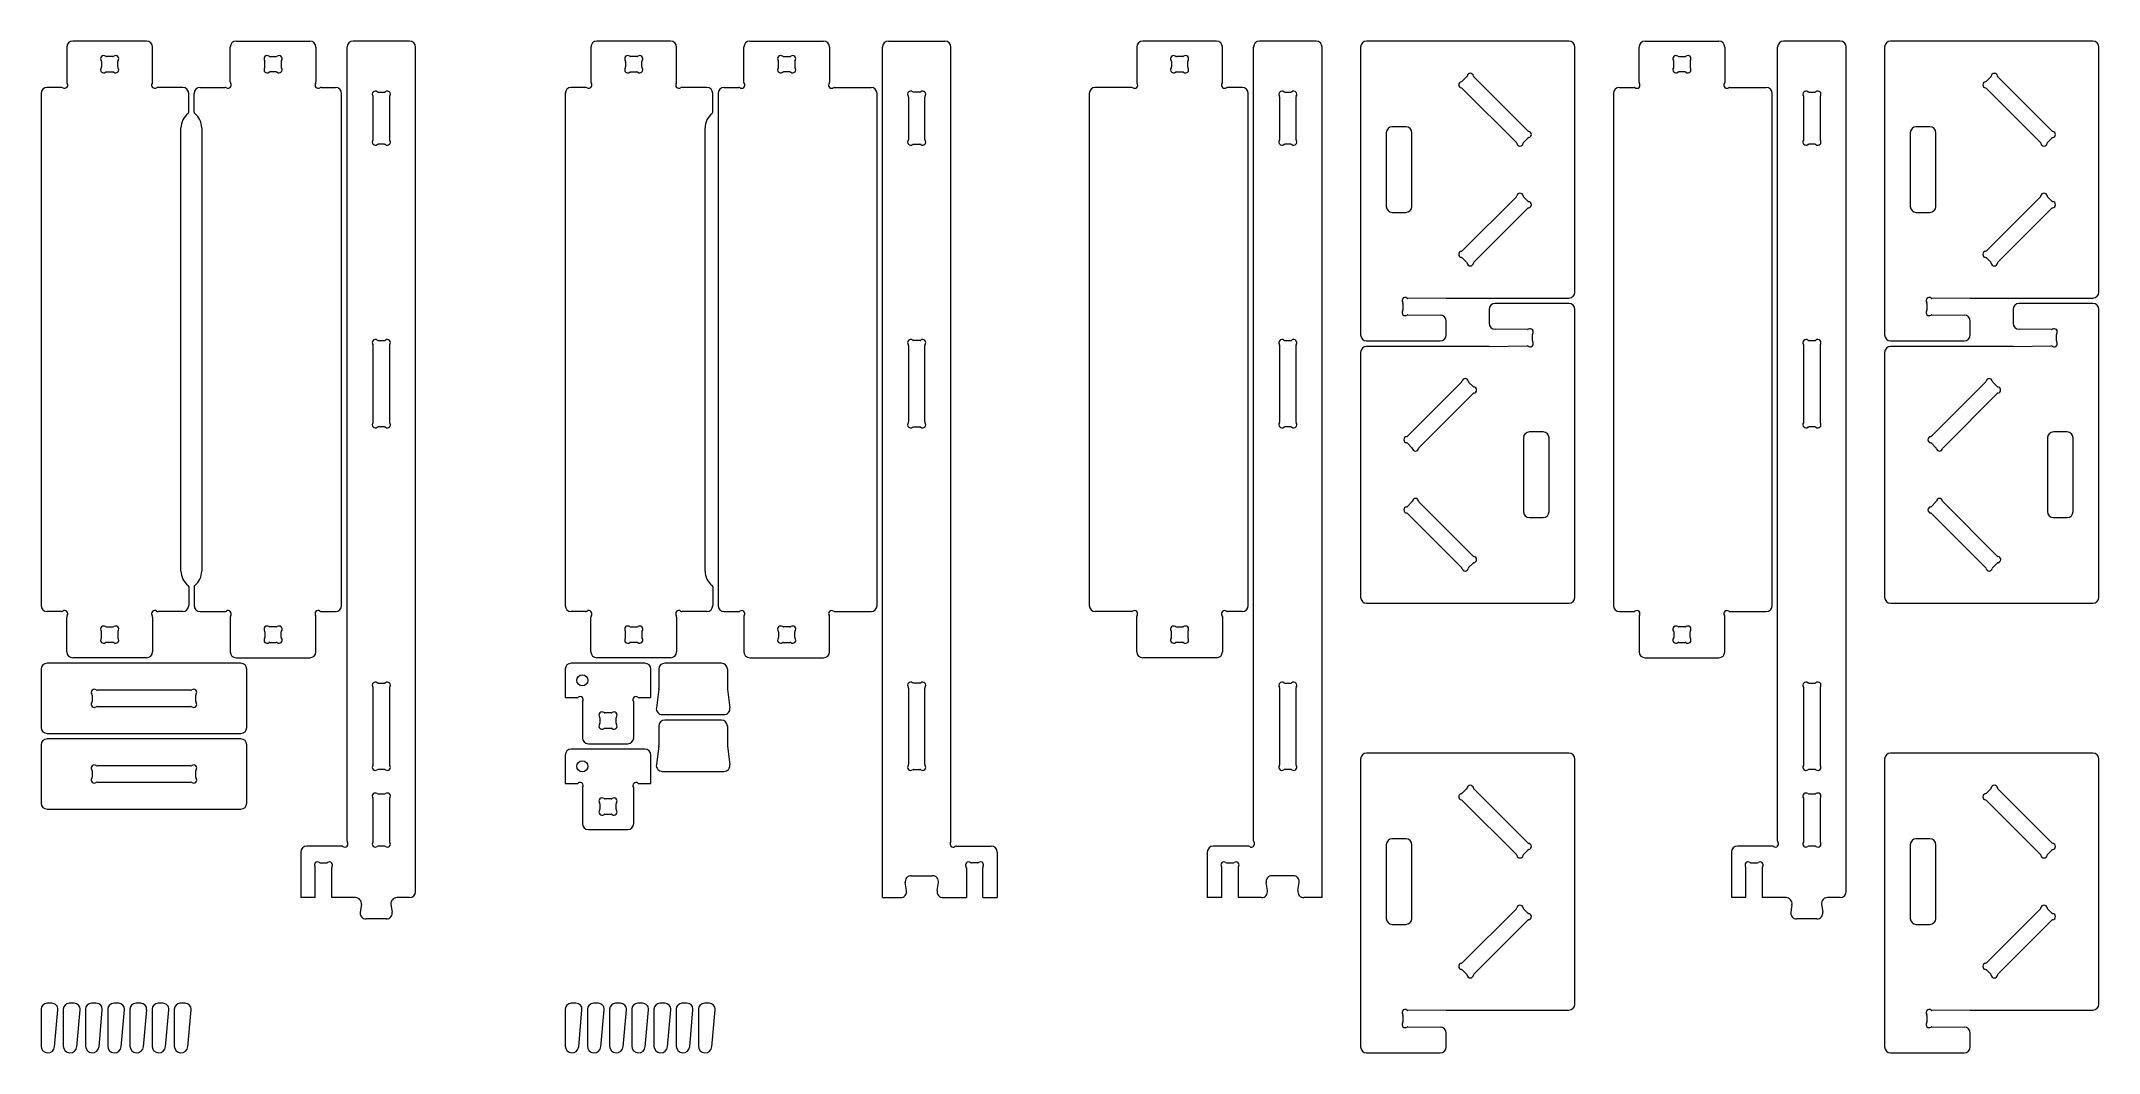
# Model space of a CAD drawing. Header units: millimetres. Extents: x 22 to 2423, y 21 to 1203.
import ezdxf

# ---------------------------------------------------------------- set-up
doc = ezdxf.new("R2010")
doc.units = ezdxf.units.MM

msp = doc.modelspace()

# ---------------------------------------------------------------- linework, layer by layer
at = {"color": 7, "linetype": 'Continuous', "lineweight": 15}
for p, q in [((144.7, 1202.6), (58.7, 1202.6)), ((249.4, 1202.6), (335.4, 1202.6)), ((451.7, 1202.6), (385.7, 1202.6)), ((756.3, 1202.6), (670.3, 1202.6)), ((848.8, 1202.6), (934.8, 1202.6)), ((1010.5, 1202.6), (1076.5, 1202.6)), ((1393.3, 1202.6), (1307.3, 1202.6)), ((1509.6, 1202.6), (1443.6, 1202.6)), ((1804.5, 1202.6), (1568.5, 1202.6)), ((1893.5, 1202.6), (1979.5, 1202.6)), ((2121.2, 1202.6), (2055.2, 1202.6)), ((2416, 1202.6), (2180, 1202.6)), ((51.7, 1195.6), (51.7, 1155)), ((92.2, 1178.7), (92.2, 1172.4)), ((105.4, 1184.6), (98.1, 1184.6)), ((111.2, 1172.4), (111.2, 1178.7)), ((151.7, 1155), (151.7, 1195.6)), ((242.4, 1155), (242.4, 1195.6)), ((282.9, 1172.4), (282.9, 1178.7)), ((288.7, 1184.6), (296, 1184.6)), ((301.9, 1178.7), (301.9, 1172.4)), ((342.4, 1195.6), (342.4, 1155)), ((378.7, 268.4), (378.7, 1195.6)), ((458.7, 209.6), (458.7, 1195.6)), ((663.3, 1195.6), (663.3, 1155)), ((703.8, 1178.7), (703.8, 1172.4)), ((717, 1184.6), (709.7, 1184.6)), ((722.8, 1172.4), (722.8, 1178.7)), ((763.3, 1155), (763.3, 1195.6)), ((841.8, 1154.4), (841.8, 1195.6)), ((882.3, 1172.4), (882.3, 1178.7)), ((888.2, 1184.6), (895.5, 1184.6)), ((901.3, 1178.7), (901.3, 1172.4)), ((941.8, 1195.6), (941.8, 1154.4)), ((1003.5, 202.6), (1003.5, 1195.6)), ((1083.5, 269), (1083.5, 1195.6)), ((1300.3, 1195.6), (1300.3, 1154.4)), ((1340.8, 1178.7), (1340.8, 1172.4)), ((1353.9, 1184.6), (1346.6, 1184.6)), ((1359.8, 1172.4), (1359.8, 1178.7)), ((1400.3, 1154.4), (1400.3, 1195.6)), ((1436.6, 269), (1436.6, 1195.6)), ((1516.6, 202.6), (1516.6, 1195.6)), ((1561.5, 1195.6), (1561.5, 859.6)), ((1811.5, 909.6), (1811.5, 1195.6)), ((1886.5, 1154.4), (1886.5, 1195.6)), ((1927, 1172.4), (1927, 1178.7)), ((1932.9, 1184.6), (1940.2, 1184.6)), ((1946, 1178.7), (1946, 1172.4)), ((1986.5, 1195.6), (1986.5, 1154.4)), ((2048.2, 268.4), (2048.2, 1195.6)), ((2128.2, 209.6), (2128.2, 1195.6)), ((2173, 1195.6), (2173, 859.6)), ((2423, 909.6), (2423, 1195.6)), ((98.1, 1166.6), (105.4, 1166.6)), ((296, 1166.6), (288.7, 1166.6)), ((709.7, 1166.6), (717, 1166.6)), ((895.5, 1166.6), (888.2, 1166.6)), ((1346.6, 1166.6), (1353.9, 1166.6)), ((1685.3, 1160.9), (1680.2, 1155.7)), ((1756.7, 1097.7), (1693.6, 1160.9)), ((1940.2, 1166.6), (1932.9, 1166.6)), ((2296.9, 1160.9), (2291.8, 1155.7)), ((2368.3, 1097.7), (2305.2, 1160.9)), ((21.7, 1141.6), (21.7, 543.6)), ((45.3, 1148.6), (28.7, 1148.6)), ((186.9, 1148.6), (158.2, 1148.6)), ((193.9, 1119.5), (193.9, 1141.6)), ((200.2, 1119.5), (200.2, 1141.6)), ((207.2, 1148.6), (236, 1148.6)), ((348.8, 1148.6), (365.4, 1148.6)), ((372.4, 543.6), (372.4, 1141.6)), ((409.2, 1087.9), (409.2, 1137.2)), ((415.1, 1143.1), (422.4, 1143.1)), ((428.2, 1137.2), (428.2, 1087.9)), ((633.3, 1141.6), (633.3, 543.6)), ((656.9, 1148.6), (640.3, 1148.6)), ((798.5, 1148.6), (769.8, 1148.6)), ((805.5, 1119.5), (805.5, 1141.6)), ((811.8, 1141.6), (811.8, 543.6)), ((818.8, 1148.6), (836, 1148.6)), ((947.7, 1148.6), (990.2, 1148.6)), ((997.2, 543.6), (997.2, 1141.6)), ((1034, 1137.2), (1034, 1087.9)), ((1047.2, 1143.1), (1039.9, 1143.1)), ((1053, 1087.9), (1053, 1137.2)), ((1244.9, 1141.6), (1244.9, 543.6)), ((1294.4, 1148.6), (1251.9, 1148.6)), ((1423.3, 1148.6), (1406.1, 1148.6)), ((1430.3, 543.6), (1430.3, 1141.6)), ((1467.1, 1087.9), (1467.1, 1137.2)), ((1473, 1143.1), (1480.3, 1143.1)), ((1486.1, 1137.2), (1486.1, 1087.9)), ((1680.2, 1147.4), (1743.3, 1084.3)), ((1856.5, 1141.6), (1856.5, 543.6)), ((1863.5, 1148.6), (1880.6, 1148.6)), ((1992.4, 1148.6), (2034.9, 1148.6)), ((2041.9, 543.6), (2041.9, 1141.6)), ((2078.7, 1087.9), (2078.7, 1137.2)), ((2084.6, 1143.1), (2091.8, 1143.1)), ((2097.7, 1137.2), (2097.7, 1087.9)), ((2291.8, 1147.4), (2354.9, 1084.3)), ((184.9, 583.8), (184.9, 1101.3)), ((209.2, 1101.3), (209.2, 583.8)), ((422.4, 1082.1), (415.1, 1082.1)), ((796.5, 583.8), (796.5, 1101.3)), ((1039.9, 1082.1), (1047.2, 1082.1)), ((1480.3, 1082.1), (1473, 1082.1)), ((1591.5, 1095.6), (1591.5, 1009.6)), ((1614.5, 1102.6), (1598.5, 1102.6)), ((1621.5, 1009.6), (1621.5, 1095.6)), ((1751.6, 1084.3), (1756.7, 1089.4)), ((2091.8, 1082.1), (2084.6, 1082.1)), ((2203, 1095.6), (2203, 1009.6)), ((2226, 1102.6), (2210, 1102.6)), ((2233, 1009.6), (2233, 1095.6)), ((2363.2, 1084.3), (2368.3, 1089.4)), ((1743.3, 1020.9), (1680.2, 957.7)), ((1756.7, 1015.7), (1751.6, 1020.9)), ((2354.9, 1020.9), (2291.8, 957.7)), ((2368.3, 1015.7), (2363.2, 1020.9)), ((1598.5, 1002.6), (1614.5, 1002.6)), ((1693.6, 944.3), (1756.7, 1007.4)), ((2210, 1002.6), (2226, 1002.6)), ((2305.2, 944.3), (2368.3, 1007.4)), ((1680.2, 949.4), (1685.3, 944.3)), ((2291.8, 949.4), (2296.9, 944.3)), ((1611, 896.2), (1611, 888.9)), ((1661.5, 902.6), (1616.8, 902.1)), ((1661.5, 902.6), (1804.5, 902.6)), ((1711.5, 889.2), (1711.5, 873.2)), ((1804.5, 896.2), (1718.5, 896.2)), ((1811.5, 553.2), (1811.5, 889.2)), ((2222.5, 896.2), (2222.5, 888.9)), ((2273, 902.6), (2228.3, 902.1)), ((2273, 902.6), (2416, 902.6)), ((2323, 889.2), (2323, 873.2)), ((2416, 896.2), (2330, 896.2)), ((2423, 553.2), (2423, 889.2)), ((1616.8, 883), (1654.5, 882.6)), ((1661.5, 859.6), (1661.5, 875.6)), ((1756.2, 865.8), (1718.4, 866.2)), ((2228.3, 883), (2266.1, 882.6)), ((2273, 859.6), (2273, 875.6)), ((2367.8, 865.8), (2330, 866.2)), ((409.2, 757.9), (409.2, 847.2)), ((415.1, 853.1), (422.4, 853.1)), ((428.2, 847.2), (428.2, 757.9)), ((1034, 847.2), (1034, 757.9)), ((1047.2, 853.1), (1039.9, 853.1)), ((1053, 757.9), (1053, 847.2)), ((1467.1, 757.9), (1467.1, 847.2)), ((1473, 853.1), (1480.3, 853.1)), ((1486.1, 847.2), (1486.1, 757.9)), ((1568.5, 852.6), (1654.5, 852.6)), ((1711.5, 846.2), (1568.5, 846.2)), ((1711.5, 846.2), (1756.2, 846.7)), ((1762, 852.6), (1762, 859.9)), ((2078.7, 757.9), (2078.7, 847.2)), ((2084.6, 853.1), (2091.8, 853.1)), ((2097.7, 847.2), (2097.7, 757.9)), ((2180, 852.6), (2266, 852.6)), ((2323, 846.2), (2180, 846.2)), ((2323, 846.2), (2367.8, 846.7)), ((2373.5, 852.6), (2373.5, 859.9)), ((1561.5, 839.2), (1561.5, 553.2)), ((2173, 839.2), (2173, 553.2)), ((1679.3, 804.5), (1616.2, 741.4)), ((1692.7, 799.4), (1687.6, 804.5)), ((2290.9, 804.5), (2227.8, 741.4)), ((2304.3, 799.4), (2299.2, 804.5)), ((1629.6, 727.9), (1692.7, 791.1)), ((2241.2, 727.9), (2304.3, 791.1)), ((422.4, 752.1), (415.1, 752.1)), ((1039.9, 752.1), (1047.2, 752.1)), ((1480.3, 752.1), (1473, 752.1)), ((1774.5, 746.2), (1758.5, 746.2)), ((2091.8, 752.1), (2084.6, 752.1)), ((2386, 746.2), (2370, 746.2)), ((1616.2, 733.1), (1621.3, 727.9)), ((1751.5, 739.2), (1751.5, 653.2)), ((1781.5, 653.2), (1781.5, 739.2)), ((2227.8, 733.1), (2232.9, 727.9)), ((2363, 739.2), (2363, 653.2)), ((2393, 653.2), (2393, 739.2)), ((1621.3, 664.5), (1616.2, 659.4)), ((1616.2, 651.1), (1679.3, 587.9)), ((1692.7, 601.4), (1629.6, 664.5)), ((2232.9, 664.5), (2227.8, 659.4)), ((2227.8, 651.1), (2290.9, 587.9)), ((2304.3, 601.4), (2241.2, 664.5)), ((1758.5, 646.2), (1774.5, 646.2)), ((2370, 646.2), (2386, 646.2)), ((1687.6, 587.9), (1692.7, 593.1)), ((2299.2, 587.9), (2304.3, 593.1)), ((193.9, 565.6), (193.9, 543.6)), ((200.2, 565.6), (200.2, 543.6)), ((805.5, 565.6), (805.5, 543.6)), ((45.3, 536.6), (28.7, 536.6)), ((51.7, 489.6), (51.7, 530.1)), ((151.7, 530.1), (151.7, 489.6)), ((186.9, 536.6), (158.2, 536.6)), ((207.2, 536.6), (236, 536.6)), ((242.4, 530.1), (242.4, 489.6)), ((342.4, 489.6), (342.4, 530.1)), ((348.8, 536.6), (365.4, 536.6)), ((656.9, 536.6), (640.3, 536.6)), ((663.3, 489.6), (663.3, 530.1)), ((763.3, 530.1), (763.3, 489.6)), ((798.5, 536.6), (769.8, 536.6)), ((818.8, 536.6), (836, 536.6)), ((841.8, 530.7), (841.8, 489.6)), ((941.8, 489.6), (941.8, 530.7)), ((947.7, 536.6), (990.2, 536.6)), ((1294.4, 536.6), (1251.9, 536.6)), ((1300.3, 489.6), (1300.3, 530.7)), ((1400.3, 530.7), (1400.3, 489.6)), ((1423.3, 536.6), (1406.1, 536.6)), ((1568.5, 546.2), (1804.5, 546.2)), ((1863.5, 536.6), (1880.6, 536.6)), ((1886.5, 530.7), (1886.5, 489.6)), ((1986.5, 489.6), (1986.5, 530.7)), ((1992.4, 536.6), (2034.9, 536.6)), ((2180, 546.2), (2416, 546.2)), ((92.2, 506.4), (92.2, 512.7)), ((98.1, 518.6), (105.4, 518.6)), ((111.2, 512.7), (111.2, 506.4)), ((282.9, 512.7), (282.9, 506.4)), ((296, 518.6), (288.7, 518.6)), ((301.9, 506.4), (301.9, 512.7)), ((703.8, 506.4), (703.8, 512.7)), ((709.7, 518.6), (717, 518.6)), ((722.8, 512.7), (722.8, 506.4)), ((882.3, 512.7), (882.3, 506.4)), ((895.5, 518.6), (888.2, 518.6)), ((901.3, 506.4), (901.3, 512.7)), ((1340.8, 506.4), (1340.8, 512.7)), ((1346.6, 518.6), (1353.9, 518.6)), ((1359.8, 512.7), (1359.8, 506.4)), ((1927, 512.7), (1927, 506.4)), ((1940.2, 518.6), (1932.9, 518.6)), ((1946, 506.4), (1946, 512.7)), ((144.7, 482.6), (58.7, 482.6)), ((105.4, 500.6), (98.1, 500.6)), ((249.4, 482.6), (335.4, 482.6)), ((288.7, 500.6), (296, 500.6)), ((756.3, 482.6), (670.3, 482.6)), ((717, 500.6), (709.7, 500.6)), ((848.8, 482.6), (934.8, 482.6)), ((888.2, 500.6), (895.5, 500.6)), ((1393.3, 482.6), (1307.3, 482.6)), ((1353.9, 500.6), (1346.6, 500.6)), ((1893.5, 482.6), (1979.5, 482.6)), ((1932.9, 500.6), (1940.2, 500.6)), ((21.7, 469.2), (21.7, 401.2)), ((254.7, 476.2), (28.7, 476.2)), ((261.7, 401.2), (261.7, 469.2)), ((633.3, 469.2), (633.3, 436.2)), ((726.3, 476.2), (640.3, 476.2)), ((733.3, 436.2), (733.3, 469.2)), ((742.6, 469.2), (742.6, 446.7)), ((815.6, 476.2), (749.6, 476.2)), ((822.6, 469.2), (822.6, 446.7)), ((81.2, 438.9), (81.2, 431.6)), ((196.4, 444.7), (87.1, 444.7)), ((202.2, 431.6), (202.2, 438.9)), ((409.2, 357.9), (409.2, 447.2)), ((415.1, 453.1), (422.4, 453.1)), ((428.2, 447.2), (428.2, 357.9)), ((633.3, 436.2), (647.5, 436.2)), ((719.2, 436.2), (733.3, 436.2)), ((742.6, 445.8), (739.7, 424.1)), ((822.7, 445.8), (825.6, 424.1)), ((1034, 447.2), (1034, 357.9)), ((1047.2, 453.1), (1039.9, 453.1)), ((1053, 357.9), (1053, 447.2)), ((1467.1, 357.9), (1467.1, 447.2)), ((1473, 453.1), (1480.3, 453.1)), ((1486.1, 447.2), (1486.1, 357.9)), ((2078.7, 357.9), (2078.7, 447.2)), ((2084.6, 453.1), (2091.8, 453.1)), ((2097.7, 447.2), (2097.7, 357.9)), ((87.1, 425.7), (196.4, 425.7)), ((653.3, 430.3), (653.3, 389.2)), ((673.8, 412.4), (673.8, 406.1)), ((687, 418.2), (679.7, 418.2)), ((692.8, 406.1), (692.8, 412.4)), ((713.3, 389.2), (713.3, 430.3)), ((746.6, 416.2), (818.6, 416.2)), ((815.6, 409.9), (749.6, 409.9)), ((28.7, 394.2), (254.7, 394.2)), ((254.7, 387.9), (28.7, 387.9)), ((679.7, 400.2), (687, 400.2)), ((742.6, 402.9), (742.6, 380.3)), ((822.6, 402.9), (822.6, 380.3)), ((21.7, 380.9), (21.7, 312.9)), ((261.7, 312.9), (261.7, 380.9)), ((633.3, 368.9), (633.3, 335.9)), ((726.3, 375.9), (640.3, 375.9)), ((660.3, 382.2), (706.3, 382.2)), ((733.3, 335.9), (733.3, 368.9)), ((742.6, 379.4), (739.7, 357.8)), ((822.7, 379.4), (825.6, 357.8)), ((1561.5, 364.3), (1561.5, 28.3)), ((1804.5, 371.3), (1568.5, 371.3)), ((1811.5, 78.3), (1811.5, 364.3)), ((2173, 364.3), (2173, 28.3)), ((2416, 371.3), (2180, 371.3)), ((2423, 78.3), (2423, 364.3)), ((81.2, 350.5), (81.2, 343.2)), ((196.4, 356.4), (87.1, 356.4)), ((87.1, 337.4), (196.4, 337.4)), ((202.2, 343.2), (202.2, 350.5)), ((422.4, 352.1), (415.1, 352.1)), ((746.6, 349.9), (818.6, 349.9)), ((1039.9, 352.1), (1047.2, 352.1)), ((1480.3, 352.1), (1473, 352.1)), ((2091.8, 352.1), (2084.6, 352.1)), ((409.2, 268.4), (409.2, 317.7)), ((415.1, 323.6), (422.4, 323.6)), ((428.2, 317.7), (428.2, 268.4)), ((633.3, 335.9), (647.5, 335.9)), ((653.3, 330), (653.3, 288.9)), ((687, 317.9), (679.7, 317.9)), ((713.3, 288.9), (713.3, 330)), ((719.2, 335.9), (733.3, 335.9)), ((1685.3, 329.6), (1680.2, 324.4)), ((1680.2, 316.1), (1743.3, 253)), ((1756.7, 266.4), (1693.6, 329.6)), ((2078.7, 268.4), (2078.7, 317.7)), ((2084.6, 323.6), (2091.8, 323.6)), ((2097.7, 317.7), (2097.7, 268.4)), ((2296.9, 329.6), (2291.8, 324.4)), ((2291.8, 316.1), (2354.9, 253)), ((2368.3, 266.4), (2305.2, 329.6)), ((28.7, 305.9), (254.7, 305.9)), ((673.8, 312), (673.8, 305.7)), ((679.7, 299.9), (687, 299.9)), ((692.8, 305.7), (692.8, 312)), ((660.3, 281.9), (706.3, 281.9)), ((1591.5, 264.3), (1591.5, 178.3)), ((1614.5, 271.3), (1598.5, 271.3)), ((1621.5, 178.3), (1621.5, 264.3)), ((2203, 264.3), (2203, 178.3)), ((2226, 271.3), (2210, 271.3)), ((2233, 178.3), (2233, 264.3)), ((324.7, 255.6), (324.7, 202.6)), ((372.9, 262.6), (331.7, 262.6)), ((347.6, 243.1), (354.9, 243.1)), ((422.4, 262.6), (415.1, 262.6)), ((1090, 262.6), (1130.5, 262.6)), ((1114.7, 243.1), (1107.4, 243.1)), ((1137.5, 255.6), (1137.5, 202.6)), ((1382.6, 255.6), (1382.6, 202.6)), ((1430.2, 262.6), (1389.6, 262.6)), ((1405.5, 243.1), (1412.8, 243.1)), ((1751.6, 253), (1756.7, 258.1)), ((1994.2, 255.6), (1994.2, 202.6)), ((2042.3, 262.6), (2001.2, 262.6)), ((2017.1, 243.1), (2024.3, 243.1)), ((2091.8, 262.6), (2084.6, 262.6)), ((2363.2, 253), (2368.3, 258.1)), ((341.7, 202.6), (341.7, 237.2)), ((360.7, 237.2), (360.7, 202.6)), ((1031.7, 210.7), (1030.2, 220)), ((1037.1, 228.1), (1061.9, 228.1)), ((1067.3, 210.7), (1068.8, 220)), ((1101.5, 237.2), (1101.5, 202.6)), ((1120.5, 202.6), (1120.5, 237.2)), ((1399.6, 202.6), (1399.6, 237.2)), ((1418.6, 237.2), (1418.6, 202.6)), ((1452.8, 210.7), (1451.3, 220)), ((1483, 228.1), (1458.2, 228.1)), ((1488.4, 210.7), (1489.9, 220)), ((2011.2, 202.6), (2011.2, 237.2)), ((2030.2, 237.2), (2030.2, 202.6)), ((341.7, 202.6), (324.7, 202.6)), ((388.5, 202.6), (360.7, 202.6)), ((395.4, 194.5), (394, 185.7)), ((430, 194.5), (431.4, 185.7)), ((451.7, 202.6), (436.9, 202.6)), ((1003.5, 202.6), (1024.8, 202.6)), ((1074.2, 202.6), (1101.5, 202.6)), ((1120.5, 202.6), (1137.5, 202.6)), ((1399.6, 202.6), (1382.6, 202.6)), ((1445.9, 202.6), (1418.6, 202.6)), ((1516.6, 202.6), (1495.3, 202.6)), ((2011.2, 202.6), (1994.2, 202.6)), ((2058, 202.6), (2030.2, 202.6)), ((2064.9, 194.5), (2063.5, 185.7)), ((2099.5, 194.5), (2100.9, 185.7)), ((2121.2, 202.6), (2106.4, 202.6)), ((424.5, 177.6), (400.9, 177.6)), ((1598.5, 171.3), (1614.5, 171.3)), ((1743.3, 189.6), (1680.2, 126.4)), ((1693.6, 113), (1756.7, 176.1)), ((1756.7, 184.4), (1751.6, 189.6)), ((2094, 177.6), (2070.4, 177.6)), ((2210, 171.3), (2226, 171.3)), ((2354.9, 189.6), (2291.8, 126.4)), ((2305.2, 113), (2368.3, 176.1)), ((2368.3, 184.4), (2363.2, 189.6)), ((1680.2, 118.1), (1685.3, 113)), ((2291.8, 118.1), (2296.9, 113)), ((21.7, 72.2), (21.7, 29.2)), ((34.3, 79.2), (28.7, 79.2)), ((47.6, 72.2), (47.6, 29.2)), ((60.2, 79.2), (54.6, 79.2)), ((73.5, 72.2), (73.5, 29.2)), ((86.1, 79.2), (80.5, 79.2)), ((99.4, 72.2), (99.4, 29.2)), ((112, 79.2), (106.4, 79.2)), ((125.3, 72.2), (125.3, 29.2)), ((137.9, 79.2), (132.3, 79.2)), ((151.2, 72.2), (151.2, 29.2)), ((163.8, 79.2), (158.2, 79.2)), ((177.1, 72.2), (177.1, 29.2)), ((189.7, 79.2), (184.1, 79.2)), ((633.3, 72.2), (633.3, 29.2)), ((645.9, 79.2), (640.3, 79.2)), ((659.2, 72.2), (659.2, 29.2)), ((671.8, 79.2), (666.2, 79.2)), ((685.1, 72.2), (685.1, 29.2)), ((697.7, 79.2), (692.1, 79.2)), ((711, 72.2), (711, 29.2)), ((723.6, 79.2), (718, 79.2)), ((736.9, 72.2), (736.9, 29.2)), ((749.5, 79.2), (743.9, 79.2)), ((762.8, 72.2), (762.8, 29.2)), ((775.4, 79.2), (769.8, 79.2)), ((788.7, 72.2), (788.7, 29.2)), ((801.3, 79.2), (795.7, 79.2)), ((37.5, 28.5), (41.3, 71.6)), ((63.4, 28.5), (67.2, 71.6)), ((89.3, 28.5), (93.1, 71.6)), ((115.2, 28.5), (119, 71.6)), ((141.1, 28.5), (144.9, 71.6)), ((167, 28.5), (170.8, 71.6)), ((192.9, 28.5), (196.7, 71.6)), ((649.1, 28.5), (652.9, 71.6)), ((675, 28.5), (678.8, 71.6)), ((700.9, 28.5), (704.7, 71.6)), ((726.8, 28.5), (730.6, 71.6)), ((752.7, 28.5), (756.4, 71.6)), ((778.6, 28.5), (782.3, 71.6)), ((804.5, 28.5), (808.2, 71.6)), ((1611, 64.9), (1611, 57.6)), ((1661.5, 71.3), (1616.8, 70.8)), ((1616.8, 51.7), (1654.5, 51.3)), ((1661.5, 71.3), (1804.5, 71.3)), ((2222.5, 64.9), (2222.5, 57.6)), ((2273, 71.3), (2228.3, 70.8)), ((2228.3, 51.7), (2266.1, 51.3)), ((2273, 71.3), (2416, 71.3)), ((1661.5, 28.3), (1661.5, 44.3)), ((2273, 28.3), (2273, 44.3)), ((1568.5, 21.3), (1654.5, 21.3)), ((2180, 21.3), (2266, 21.3))]:
    msp.add_line(p, q, dxfattribs=at)
for centre in [(653.3, 456.2), (653.3, 355.9)]:
    msp.add_circle(centre, 6.5, dxfattribs=at)
for centre, radius, start, end in [((58.7, 1195.6), 7, 90, 180), ((144.7, 1195.6), 7, 0, 90), ((249.4, 1195.6), 7, 90, 180), ((335.4, 1195.6), 7, 0, 90), ((385.7, 1195.6), 7, 90, 180), ((451.7, 1195.6), 7, 0, 90), ((670.3, 1195.6), 7, 90, 180), ((756.3, 1195.6), 7, 0, 90), ((848.8, 1195.6), 7, 90, 180), ((934.8, 1195.6), 7, 0, 90), ((1010.5, 1195.6), 7, 90, 180), ((1076.5, 1195.6), 7, 0, 90), ((1307.3, 1195.6), 7, 90, 180), ((1393.3, 1195.6), 7, 0, 90), ((1443.6, 1195.6), 7, 90, 180), ((1509.6, 1195.6), 7, 0, 90), ((1568.5, 1195.6), 7, 90, 180), ((1804.5, 1195.6), 7, 0, 90), ((1893.5, 1195.6), 7, 90, 180), ((1979.5, 1195.6), 7, 0, 90), ((2055.2, 1195.6), 7, 90, 180), ((2121.2, 1195.6), 7, 0, 90), ((2180, 1195.6), 7, 90, 180), ((2416, 1195.6), 7, 0, 90), ((94.8, 1182), 3.68, 53.4561, 216.5439), ((90.4, 1178.7), 1.8, 0, 36.5439), ((98.1, 1186.4), 1.8, 233.4561, 270), ((105.4, 1186.4), 1.8, 270, 306.5439), ((108.6, 1182), 3.68, 323.4561, 126.5439), ((113, 1178.7), 1.8, 143.4561, 180), ((285.5, 1182), 3.68, 53.4561, 216.5439), ((281.1, 1178.7), 1.8, 0, 36.5439), ((288.7, 1186.4), 1.8, 233.4561, 270), ((296, 1186.4), 1.8, 270, 306.5439), ((299.3, 1182), 3.68, 323.4561, 126.5439), ((303.7, 1178.7), 1.8, 143.4561, 180), ((706.4, 1182), 3.68, 53.4561, 216.5439), ((702, 1178.7), 1.8, 0, 36.5439), ((709.7, 1186.4), 1.8, 233.4561, 270), ((717, 1186.4), 1.8, 270, 306.5439), ((720.2, 1182), 3.68, 323.4561, 126.5439), ((724.6, 1178.7), 1.8, 143.4561, 180), ((884.9, 1182), 3.68, 53.4561, 216.5439), ((880.5, 1178.7), 1.8, 0, 36.5439), ((888.2, 1186.4), 1.8, 233.4561, 270), ((895.5, 1186.4), 1.8, 270, 306.5439), ((898.7, 1182), 3.68, 323.4561, 126.5439), ((903.1, 1178.7), 1.8, 143.4561, 180), ((1343.4, 1182), 3.68, 53.4561, 216.5439), ((1339, 1178.7), 1.8, 0, 36.5439), ((1346.6, 1186.4), 1.8, 233.4561, 270), ((1353.9, 1186.4), 1.8, 270, 306.5439), ((1357.2, 1182), 3.68, 323.4561, 126.5439), ((1361.6, 1178.7), 1.8, 143.4561, 180), ((1929.6, 1182), 3.68, 53.4561, 216.5439), ((1925.2, 1178.7), 1.8, 0, 36.5439), ((1932.9, 1186.4), 1.8, 233.4561, 270), ((1940.2, 1186.4), 1.8, 270, 306.5439), ((1943.4, 1182), 3.68, 323.4561, 126.5439), ((1947.8, 1178.7), 1.8, 143.4561, 180), ((49.1, 1151.2), 3.68, 238.6003, 31.3997), ((55.4, 1155), 3.68, 180, 211.3997), ((94.8, 1169.2), 3.68, 143.4561, 306.5439), ((90.4, 1172.4), 1.8, 323.4561, 0), ((98.1, 1164.8), 1.8, 90, 126.5439), ((105.4, 1164.8), 1.8, 53.4561, 90), ((108.6, 1169.2), 3.68, 233.4561, 36.5439), ((113, 1172.4), 1.8, 180, 216.5439), ((154.3, 1151.2), 3.67, 148.6003, 301.3997), ((148.1, 1155), 3.68, 328.6003, 0), ((239.8, 1151.2), 3.67, 238.6003, 31.3997), ((246.1, 1155), 3.68, 180, 211.3997), ((285.5, 1169.2), 3.68, 143.4561, 306.5439), ((281.1, 1172.4), 1.8, 323.4561, 0), ((288.7, 1164.8), 1.8, 90, 126.5439), ((296, 1164.8), 1.8, 53.4561, 90), ((299.3, 1169.2), 3.67, 233.4561, 36.5439), ((303.7, 1172.4), 1.8, 180, 216.5439), ((345, 1151.2), 3.68, 148.6003, 301.3997), ((338.7, 1155), 3.68, 328.6003, 0), ((660.7, 1151.2), 3.67, 238.6003, 31.3997), ((667, 1155), 3.68, 180, 211.3997), ((706.4, 1169.2), 3.68, 143.4561, 306.5439), ((702, 1172.4), 1.8, 323.4561, 0), ((709.7, 1164.8), 1.8, 90, 126.5439), ((717, 1164.8), 1.8, 53.4561, 90), ((720.2, 1169.2), 3.68, 233.4561, 36.5439), ((724.6, 1172.4), 1.8, 180, 216.5439), ((765.9, 1151.2), 3.68, 148.6003, 301.3997), ((759.7, 1155), 3.68, 328.6003, 0), ((839.2, 1151.2), 3.68, 233.5849, 36.4151), ((843.7, 1154.4), 1.84, 180, 216.4151), ((884.9, 1169.2), 3.68, 143.4561, 306.5439), ((880.5, 1172.4), 1.8, 323.4561, 0), ((888.2, 1164.8), 1.8, 90, 126.5439), ((895.5, 1164.8), 1.8, 53.4561, 90), ((898.7, 1169.2), 3.67, 233.4561, 36.5439), ((903.1, 1172.4), 1.8, 180, 216.5439), ((944.4, 1151.2), 3.68, 143.5849, 306.4151), ((940, 1154.4), 1.84, 323.5849, 0), ((1297.7, 1151.2), 3.68, 233.5849, 36.4151), ((1302.1, 1154.4), 1.84, 180, 216.4151), ((1343.4, 1169.2), 3.68, 143.4561, 306.5439), ((1339, 1172.4), 1.8, 323.4561, 0), ((1346.6, 1164.8), 1.8, 90, 126.5439), ((1353.9, 1164.8), 1.8, 53.4561, 90), ((1357.2, 1169.2), 3.68, 233.4561, 36.5439), ((1361.6, 1172.4), 1.8, 180, 216.5439), ((1402.9, 1151.2), 3.68, 143.5849, 306.4151), ((1398.4, 1154.4), 1.84, 323.5849, 0), ((1679.7, 1151.6), 3.68, 98.4561, 261.5439), ((1678.9, 1157), 1.8, 278.4561, 315), ((1684.1, 1162.1), 1.8, 315, 351.5439), ((1689.5, 1161.3), 3.68, 8.4561, 171.5439), ((1694.9, 1162.1), 1.8, 188.4561, 225), ((1883.9, 1151.2), 3.68, 233.5849, 36.4151), ((1888.3, 1154.4), 1.84, 180, 216.4151), ((1929.6, 1169.2), 3.68, 143.4561, 306.5439), ((1925.2, 1172.4), 1.8, 323.4561, 0), ((1932.9, 1164.8), 1.8, 90, 126.5439), ((1940.2, 1164.8), 1.8, 53.4561, 90), ((1943.4, 1169.2), 3.68, 233.4561, 36.5439), ((1947.8, 1172.4), 1.8, 180, 216.5439), ((1989.1, 1151.2), 3.68, 143.5849, 306.4151), ((1984.7, 1154.4), 1.84, 323.5849, 0), ((2291.3, 1151.6), 3.68, 98.4561, 261.5439), ((2290.5, 1157), 1.8, 278.4561, 315), ((2295.6, 1162.1), 1.8, 315, 351.5439), ((2301.1, 1161.3), 3.67, 8.4561, 171.5439), ((2306.5, 1162.1), 1.8, 188.4561, 225), ((28.7, 1141.6), 7, 90, 180), ((45.3, 1144.9), 3.67, 58.6003, 90), ((158.2, 1144.9), 3.67, 90, 121.3997), ((186.9, 1141.6), 7, 0, 90), ((207.2, 1141.6), 7, 90, 180), ((236, 1144.9), 3.67, 58.6003, 90), ((348.8, 1144.9), 3.67, 90, 121.3997), ((365.4, 1141.6), 7, 0, 90), ((411.8, 1140.5), 3.67, 53.4561, 216.5439), ((407.4, 1137.2), 1.8, 0, 36.5439), ((415.1, 1144.9), 1.8, 233.4561, 270), ((422.4, 1144.9), 1.8, 270, 306.5439), ((425.6, 1140.5), 3.68, 323.4561, 126.5439), ((430, 1137.2), 1.8, 143.4561, 180), ((640.3, 1141.6), 7, 90, 180), ((656.9, 1144.9), 3.67, 58.6003, 90), ((769.8, 1144.9), 3.67, 90, 121.3997), ((798.5, 1141.6), 7, 0, 90), ((818.8, 1141.6), 7, 90, 180), ((836, 1146.7), 1.84, 53.5849, 90), ((947.7, 1146.7), 1.84, 90, 126.4151), ((990.2, 1141.6), 7, 0, 90), ((1036.6, 1140.5), 3.68, 53.4561, 216.5439), ((1032.2, 1137.2), 1.8, 0, 36.5439), ((1039.9, 1144.9), 1.8, 233.4561, 270), ((1047.2, 1144.9), 1.8, 270, 306.5439), ((1050.4, 1140.5), 3.68, 323.4561, 126.5439), ((1054.8, 1137.2), 1.8, 143.4561, 180), ((1251.9, 1141.6), 7, 90, 180), ((1294.4, 1146.7), 1.84, 53.5849, 90), ((1406.1, 1146.7), 1.84, 90, 126.4151), ((1423.3, 1141.6), 7, 0, 90), ((1469.7, 1140.5), 3.68, 53.4561, 216.5439), ((1465.3, 1137.2), 1.8, 0, 36.5439), ((1473, 1144.9), 1.8, 233.4561, 270), ((1480.3, 1144.9), 1.8, 270, 306.5439), ((1483.5, 1140.5), 3.68, 323.4561, 126.5439), ((1487.9, 1137.2), 1.8, 143.4561, 180), ((1678.9, 1146.1), 1.8, 45, 81.5439), ((1863.5, 1141.6), 7, 90, 180), ((1880.6, 1146.7), 1.84, 53.5849, 90), ((1992.4, 1146.7), 1.84, 90, 126.4151), ((2034.9, 1141.6), 7, 0, 90), ((2081.3, 1140.5), 3.68, 53.4561, 216.5439), ((2076.9, 1137.2), 1.8, 0, 36.5439), ((2084.6, 1144.9), 1.8, 233.4561, 270), ((2091.8, 1144.9), 1.8, 270, 306.5439), ((2095.1, 1140.5), 3.68, 323.4561, 126.5439), ((2099.5, 1137.2), 1.8, 143.4561, 180), ((2290.5, 1146.1), 1.8, 45, 81.5439), ((205.9, 1101.3), 21, 127.2944, 180), ((192.1, 1119.5), 1.84, 307.2944, 0), ((202.1, 1119.5), 1.84, 180, 232.7056), ((188.2, 1101.3), 21, 0, 52.7056), ((817.5, 1101.3), 21, 127.2944, 180), ((803.6, 1119.5), 1.84, 307.2944, 0), ((411.8, 1084.7), 3.68, 143.4561, 306.5439), ((407.4, 1087.9), 1.8, 323.4561, 0), ((415.1, 1080.3), 1.8, 90, 126.5439), ((422.4, 1080.3), 1.8, 53.4561, 90), ((425.6, 1084.7), 3.68, 233.4561, 36.5439), ((430, 1087.9), 1.8, 180, 216.5439), ((1036.6, 1084.7), 3.68, 143.4561, 306.5439), ((1032.2, 1087.9), 1.8, 323.4561, 0), ((1039.9, 1080.3), 1.8, 90, 126.5439), ((1047.2, 1080.3), 1.8, 53.4561, 90), ((1050.4, 1084.7), 3.68, 233.4561, 36.5439), ((1054.8, 1087.9), 1.8, 180, 216.5439), ((1469.7, 1084.7), 3.68, 143.4561, 306.5439), ((1465.3, 1087.9), 1.8, 323.4561, 0), ((1473, 1080.3), 1.8, 90, 126.5439), ((1480.3, 1080.3), 1.8, 53.4561, 90), ((1483.5, 1084.7), 3.68, 233.4561, 36.5439), ((1487.9, 1087.9), 1.8, 180, 216.5439), ((1598.5, 1095.6), 7, 90, 180), ((1614.5, 1095.6), 7, 0, 90), ((1742, 1083), 1.8, 8.4561, 45), ((1747.5, 1083.8), 3.68, 188.4561, 351.5439), ((1752.9, 1083), 1.8, 135, 171.5439), ((1758, 1099), 1.8, 225, 261.5439), ((1758, 1088.2), 1.8, 98.4561, 135), ((1757.2, 1093.6), 3.68, 278.4561, 81.5439), ((2081.3, 1084.7), 3.68, 143.4561, 306.5439), ((2076.9, 1087.9), 1.8, 323.4561, 0), ((2084.6, 1080.3), 1.8, 90, 126.5439), ((2091.8, 1080.3), 1.8, 53.4561, 90), ((2095.1, 1084.7), 3.68, 233.4561, 36.5439), ((2099.5, 1087.9), 1.8, 180, 216.5439), ((2210, 1095.6), 7, 90, 180), ((2226, 1095.6), 7, 0, 90), ((2353.6, 1083), 1.8, 8.4561, 45), ((2359, 1083.8), 3.68, 188.4561, 351.5439), ((2364.5, 1083), 1.8, 135, 171.5439), ((2369.6, 1099), 1.8, 225, 261.5439), ((2369.6, 1088.2), 1.8, 98.4561, 135), ((2368.8, 1093.6), 3.68, 278.4561, 81.5439), ((1598.5, 1009.6), 7, 180, 270), ((1614.5, 1009.6), 7, 270, 0), ((1742, 1022.1), 1.8, 315, 351.5439), ((1747.5, 1021.3), 3.68, 8.4561, 171.5439), ((1752.9, 1022.1), 1.8, 188.4561, 225), ((1758, 1017), 1.8, 225, 261.5439), ((1757.2, 1011.6), 3.68, 278.4561, 81.5439), ((2210, 1009.6), 7, 180, 270), ((2226, 1009.6), 7, 270, 0), ((2353.6, 1022.1), 1.8, 315, 351.5439), ((2359, 1021.3), 3.68, 8.4561, 171.5439), ((2364.5, 1022.1), 1.8, 188.4561, 225), ((2369.6, 1017), 1.8, 225, 261.5439), ((2368.8, 1011.6), 3.68, 278.4561, 81.5439), ((1758, 1006.1), 1.8, 98.4561, 135), ((2369.6, 1006.1), 1.8, 98.4561, 135), ((1679.7, 953.6), 3.68, 98.4561, 261.5439), ((1678.9, 959), 1.8, 278.4561, 315), ((1678.9, 948.2), 1.8, 45, 81.5439), ((1684.1, 943), 1.8, 8.4561, 45), ((1689.5, 943.8), 3.68, 188.4561, 351.5439), ((1694.9, 943), 1.8, 135, 171.5439), ((2291.3, 953.6), 3.68, 98.4561, 261.5439), ((2290.5, 959), 1.8, 278.4561, 315), ((2290.5, 948.2), 1.8, 45, 81.5439), ((2295.6, 943), 1.8, 8.4561, 45), ((2301.1, 943.8), 3.67, 188.4561, 351.5439), ((2306.5, 943), 1.8, 135, 171.5439), ((1613.6, 899.5), 3.67, 54.4757, 216.5439), ((1609.2, 896.2), 1.8, 0, 36.5439), ((1609.2, 888.9), 1.8, 323.4561, 0), ((1616.7, 903.9), 1.8, 234.4757, 270.5673), ((1718.5, 889.2), 7, 90, 180), ((1804.5, 909.6), 7, 270, 0), ((1804.5, 889.2), 7, 0, 90), ((2225.1, 899.5), 3.68, 54.4757, 216.5439), ((2220.7, 896.2), 1.8, 0, 36.5439), ((2220.7, 888.9), 1.8, 323.4561, 0), ((2228.3, 903.9), 1.8, 234.4757, 270.5673), ((2330, 889.2), 7, 90, 180), ((2416, 909.6), 7, 270, 0), ((2416, 889.2), 7, 0, 90), ((1613.6, 885.7), 3.68, 143.4561, 305.5243), ((1616.7, 881.2), 1.8, 89.4327, 125.5243), ((1654.5, 875.6), 7, 0, 89.4327), ((1718.5, 873.2), 7, 180, 269.4327), ((1756.2, 867.6), 1.8, 269.4327, 305.5243), ((1759.4, 863.1), 3.68, 323.4561, 125.5243), ((2225.1, 885.7), 3.68, 143.4561, 305.5243), ((2228.3, 881.2), 1.8, 89.4327, 125.5243), ((2266, 875.6), 7, 0, 89.4327), ((2330, 873.2), 7, 180, 269.4327), ((2367.8, 867.6), 1.8, 269.4327, 305.5243), ((2370.9, 863.1), 3.68, 323.4561, 125.5243), ((411.8, 850.5), 3.67, 53.4561, 216.5439), ((407.4, 847.2), 1.8, 0, 36.5439), ((415.1, 854.9), 1.8, 233.4561, 270), ((422.4, 854.9), 1.8, 270, 306.5439), ((425.6, 850.5), 3.67, 323.4561, 126.5439), ((430, 847.2), 1.8, 143.4561, 180), ((1036.6, 850.5), 3.68, 53.4561, 216.5439), ((1032.2, 847.2), 1.8, 0, 36.5439), ((1039.9, 854.9), 1.8, 233.4561, 270), ((1047.2, 854.9), 1.8, 270, 306.5439), ((1050.4, 850.5), 3.67, 323.4561, 126.5439), ((1054.8, 847.2), 1.8, 143.4561, 180), ((1469.7, 850.5), 3.67, 53.4561, 216.5439), ((1465.3, 847.2), 1.8, 0, 36.5439), ((1473, 854.9), 1.8, 233.4561, 270), ((1480.3, 854.9), 1.8, 270, 306.5439), ((1483.5, 850.5), 3.67, 323.4561, 126.5439), ((1487.9, 847.2), 1.8, 143.4561, 180), ((1568.5, 859.6), 7, 180, 270), ((1568.5, 839.2), 7, 90, 180), ((1654.5, 859.6), 7, 270, 0), ((1756.2, 844.9), 1.8, 54.4757, 90.5673), ((1759.4, 849.3), 3.68, 234.4757, 36.5439), ((1763.8, 859.9), 1.8, 143.4561, 180), ((1763.8, 852.6), 1.8, 180, 216.5439), ((2081.3, 850.5), 3.68, 53.4561, 216.5439), ((2076.9, 847.2), 1.8, 0, 36.5439), ((2084.6, 854.9), 1.8, 233.4561, 270), ((2091.8, 854.9), 1.8, 270, 306.5439), ((2095.1, 850.5), 3.68, 323.4561, 126.5439), ((2099.5, 847.2), 1.8, 143.4561, 180), ((2180, 859.6), 7, 180, 270), ((2180, 839.2), 7, 90, 180), ((2266, 859.6), 7, 270, 0), ((2367.8, 844.9), 1.8, 54.4757, 90.5673), ((2370.9, 849.3), 3.68, 234.4757, 36.5439), ((2375.3, 859.9), 1.8, 143.4561, 180), ((2375.3, 852.6), 1.8, 180, 216.5439), ((1678, 805.8), 1.8, 315, 351.5439), ((1683.5, 805), 3.68, 8.4561, 171.5439), ((1688.9, 805.8), 1.8, 188.4561, 225), ((1694, 800.6), 1.8, 225, 261.5439), ((1693.2, 795.2), 3.67, 278.4561, 81.5439), ((2289.6, 805.8), 1.8, 315, 351.5439), ((2295, 805), 3.68, 8.4561, 171.5439), ((2300.5, 805.8), 1.8, 188.4561, 225), ((2305.6, 800.6), 1.8, 225, 261.5439), ((2304.8, 795.2), 3.67, 278.4561, 81.5439), ((1694, 789.8), 1.8, 98.4561, 135), ((2305.6, 789.8), 1.8, 98.4561, 135), ((411.8, 754.7), 3.67, 143.4561, 306.5439), ((407.4, 757.9), 1.8, 323.4561, 0), ((415.1, 750.3), 1.8, 90, 126.5439), ((422.4, 750.3), 1.8, 53.4561, 90), ((425.6, 754.7), 3.68, 233.4561, 36.5439), ((430, 757.9), 1.8, 180, 216.5439), ((1036.6, 754.7), 3.67, 143.4561, 306.5439), ((1032.2, 757.9), 1.8, 323.4561, 0), ((1039.9, 750.3), 1.8, 90, 126.5439), ((1047.2, 750.3), 1.8, 53.4561, 90), ((1050.4, 754.7), 3.68, 233.4561, 36.5439), ((1054.8, 757.9), 1.8, 180, 216.5439), ((1469.7, 754.7), 3.67, 143.4561, 306.5439), ((1465.3, 757.9), 1.8, 323.4561, 0), ((1473, 750.3), 1.8, 90, 126.5439), ((1480.3, 750.3), 1.8, 53.4561, 90), ((1483.5, 754.7), 3.67, 233.4561, 36.5439), ((1487.9, 757.9), 1.8, 180, 216.5439), ((1758.5, 739.2), 7, 90, 180), ((1774.5, 739.2), 7, 0, 90), ((2081.3, 754.7), 3.68, 143.4561, 306.5439), ((2076.9, 757.9), 1.8, 323.4561, 0), ((2084.6, 750.3), 1.8, 90, 126.5439), ((2091.8, 750.3), 1.8, 53.4561, 90), ((2095.1, 754.7), 3.68, 233.4561, 36.5439), ((2099.5, 757.9), 1.8, 180, 216.5439), ((2370, 739.2), 7, 90, 180), ((2386, 739.2), 7, 0, 90), ((1615.7, 737.2), 3.68, 98.4561, 261.5439), ((1614.9, 742.6), 1.8, 278.4561, 315), ((1614.9, 731.8), 1.8, 45, 81.5439), ((1620.1, 726.7), 1.8, 8.4561, 45), ((1625.5, 727.5), 3.67, 188.4561, 351.5439), ((1630.9, 726.7), 1.8, 135, 171.5439), ((2227.3, 737.2), 3.68, 98.4561, 261.5439), ((2226.5, 742.6), 1.8, 278.4561, 315), ((2226.5, 731.8), 1.8, 45, 81.5439), ((2231.6, 726.7), 1.8, 8.4561, 45), ((2237.1, 727.5), 3.68, 188.4561, 351.5439), ((2242.5, 726.7), 1.8, 135, 171.5439), ((1615.7, 655.2), 3.67, 98.4561, 261.5439), ((1614.9, 660.6), 1.8, 278.4561, 315), ((1614.9, 649.8), 1.8, 45, 81.5439), ((1620.1, 665.8), 1.8, 315, 351.5439), ((1625.5, 665), 3.67, 8.4561, 171.5439), ((1630.9, 665.8), 1.8, 188.4561, 225), ((1758.5, 653.2), 7, 180, 270), ((1774.5, 653.2), 7, 270, 0), ((2227.3, 655.2), 3.67, 98.4561, 261.5439), ((2226.5, 660.6), 1.8, 278.4561, 315), ((2226.5, 649.8), 1.8, 45, 81.5439), ((2231.6, 665.8), 1.8, 315, 351.5439), ((2237.1, 665), 3.68, 8.4561, 171.5439), ((2242.5, 665.8), 1.8, 188.4561, 225), ((2370, 653.2), 7, 180, 270), ((2386, 653.2), 7, 270, 0), ((1694, 602.6), 1.8, 225, 261.5439), ((1693.2, 597.2), 3.68, 278.4561, 81.5439), ((2305.6, 602.6), 1.8, 225, 261.5439), ((2304.8, 597.2), 3.68, 278.4561, 81.5439), ((205.9, 583.8), 21, 180, 232.7056), ((188.2, 583.8), 21, 307.2944, 0), ((817.5, 583.8), 21, 180, 232.7056), ((1678, 586.7), 1.8, 8.4561, 45), ((1683.5, 587.5), 3.68, 188.4561, 351.5439), ((1688.9, 586.7), 1.8, 135, 171.5439), ((1694, 591.8), 1.8, 98.4561, 135), ((2289.6, 586.7), 1.8, 8.4561, 45), ((2295, 587.5), 3.68, 188.4561, 351.5439), ((2300.5, 586.7), 1.8, 135, 171.5439), ((2305.6, 591.8), 1.8, 98.4561, 135), ((192.1, 565.6), 1.84, 0, 52.7056), ((202.1, 565.6), 1.84, 127.2944, 180), ((803.6, 565.6), 1.84, 0, 52.7056), ((1568.5, 553.2), 7, 180, 270), ((1804.5, 553.2), 7, 270, 0), ((2180, 553.2), 7, 180, 270), ((2416, 553.2), 7, 270, 0), ((28.7, 543.6), 7, 180, 270), ((45.3, 540.2), 3.68, 270, 301.3997), ((49.1, 534), 3.68, 328.6003, 121.3997), ((55.4, 530.1), 3.67, 148.6003, 180), ((154.3, 534), 3.68, 58.6003, 211.3997), ((148.1, 530.1), 3.68, 0, 31.3997), ((158.2, 540.2), 3.68, 238.6003, 270), ((186.9, 543.6), 7, 270, 0), ((207.2, 543.6), 7, 180, 270), ((236, 540.2), 3.68, 270, 301.3997), ((239.8, 534), 3.68, 328.6003, 121.3997), ((246.1, 530.1), 3.68, 148.6003, 180), ((345, 534), 3.68, 58.6003, 211.3997), ((338.7, 530.1), 3.68, 0, 31.3997), ((348.8, 540.2), 3.68, 238.6003, 270), ((365.4, 543.6), 7, 270, 0), ((640.3, 543.6), 7, 180, 270), ((656.9, 540.2), 3.68, 270, 301.3997), ((660.7, 534), 3.67, 328.6003, 121.3997), ((667, 530.1), 3.68, 148.6003, 180), ((765.9, 534), 3.68, 58.6003, 211.3997), ((759.7, 530.1), 3.67, 0, 31.3997), ((769.8, 540.2), 3.68, 238.6003, 270), ((798.5, 543.6), 7, 270, 0), ((818.8, 543.6), 7, 180, 270), ((836, 538.4), 1.84, 270, 306.4151), ((839.2, 534), 3.68, 323.5849, 126.4151), ((843.7, 530.7), 1.84, 143.5849, 180), ((944.4, 534), 3.68, 53.5849, 216.4151), ((940, 530.7), 1.84, 0, 36.4151), ((947.7, 538.4), 1.84, 233.5849, 270), ((990.2, 543.6), 7, 270, 0), ((1251.9, 543.6), 7, 180, 270), ((1294.4, 538.4), 1.84, 270, 306.4151), ((1297.7, 534), 3.67, 323.5849, 126.4151), ((1302.1, 530.7), 1.84, 143.5849, 180), ((1402.9, 534), 3.67, 53.5849, 216.4151), ((1398.4, 530.7), 1.84, 0, 36.4151), ((1406.1, 538.4), 1.84, 233.5849, 270), ((1423.3, 543.6), 7, 270, 0), ((1863.5, 543.6), 7, 180, 270), ((1880.6, 538.4), 1.84, 270, 306.4151), ((1883.9, 534), 3.68, 323.5849, 126.4151), ((1888.3, 530.7), 1.84, 143.5849, 180), ((1989.1, 534), 3.67, 53.5849, 216.4151), ((1984.7, 530.7), 1.84, 0, 36.4151), ((1992.4, 538.4), 1.84, 233.5849, 270), ((2034.9, 543.6), 7, 270, 0), ((94.8, 516), 3.68, 53.4561, 216.5439), ((94.8, 503.2), 3.68, 143.4561, 306.5439), ((90.4, 512.7), 1.8, 0, 36.5439), ((90.4, 506.4), 1.8, 323.4561, 0), ((98.1, 520.4), 1.8, 233.4561, 270), ((105.4, 520.4), 1.8, 270, 306.5439), ((108.6, 516), 3.68, 323.4561, 126.5439), ((108.6, 503.2), 3.68, 233.4561, 36.5439), ((113, 512.7), 1.8, 143.4561, 180), ((113, 506.4), 1.8, 180, 216.5439), ((285.5, 516), 3.68, 53.4561, 216.5439), ((285.5, 503.2), 3.68, 143.4561, 306.5439), ((281.1, 512.7), 1.8, 0, 36.5439), ((281.1, 506.4), 1.8, 323.4561, 0), ((288.7, 520.4), 1.8, 233.4561, 270), ((296, 520.4), 1.8, 270, 306.5439), ((299.3, 516), 3.68, 323.4561, 126.5439), ((299.3, 503.2), 3.68, 233.4561, 36.5439), ((303.7, 512.7), 1.8, 143.4561, 180), ((303.7, 506.4), 1.8, 180, 216.5439), ((706.4, 516), 3.68, 53.4561, 216.5439), ((706.4, 503.2), 3.68, 143.4561, 306.5439), ((702, 512.7), 1.8, 0, 36.5439), ((702, 506.4), 1.8, 323.4561, 0), ((709.7, 520.4), 1.8, 233.4561, 270), ((717, 520.4), 1.8, 270, 306.5439), ((720.2, 516), 3.68, 323.4561, 126.5439), ((720.2, 503.2), 3.68, 233.4561, 36.5439), ((724.6, 512.7), 1.8, 143.4561, 180), ((724.6, 506.4), 1.8, 180, 216.5439), ((884.9, 516), 3.68, 53.4561, 216.5439), ((884.9, 503.2), 3.68, 143.4561, 306.5439), ((880.5, 512.7), 1.8, 0, 36.5439), ((880.5, 506.4), 1.8, 323.4561, 0), ((888.2, 520.4), 1.8, 233.4561, 270), ((895.5, 520.4), 1.8, 270, 306.5439), ((898.7, 516), 3.68, 323.4561, 126.5439), ((898.7, 503.2), 3.68, 233.4561, 36.5439), ((903.1, 512.7), 1.8, 143.4561, 180), ((903.1, 506.4), 1.8, 180, 216.5439), ((1343.4, 516), 3.68, 53.4561, 216.5439), ((1343.4, 503.2), 3.68, 143.4561, 306.5439), ((1339, 512.7), 1.8, 0, 36.5439), ((1339, 506.4), 1.8, 323.4561, 0), ((1346.6, 520.4), 1.8, 233.4561, 270), ((1353.9, 520.4), 1.8, 270, 306.5439), ((1357.2, 516), 3.68, 323.4561, 126.5439), ((1357.2, 503.2), 3.68, 233.4561, 36.5439), ((1361.6, 512.7), 1.8, 143.4561, 180), ((1361.6, 506.4), 1.8, 180, 216.5439), ((1929.6, 516), 3.68, 53.4561, 216.5439), ((1929.6, 503.2), 3.68, 143.4561, 306.5439), ((1925.2, 512.7), 1.8, 0, 36.5439), ((1925.2, 506.4), 1.8, 323.4561, 0), ((1932.9, 520.4), 1.8, 233.4561, 270), ((1940.2, 520.4), 1.8, 270, 306.5439), ((1943.4, 516), 3.68, 323.4561, 126.5439), ((1943.4, 503.2), 3.68, 233.4561, 36.5439), ((1947.8, 512.7), 1.8, 143.4561, 180), ((1947.8, 506.4), 1.8, 180, 216.5439), ((58.7, 489.6), 7, 180, 270), ((98.1, 498.8), 1.8, 90, 126.5439), ((105.4, 498.8), 1.8, 53.4561, 90), ((144.7, 489.6), 7, 270, 0), ((249.4, 489.6), 7, 180, 270), ((288.7, 498.8), 1.8, 90, 126.5439), ((296, 498.8), 1.8, 53.4561, 90), ((335.4, 489.6), 7, 270, 0), ((670.3, 489.6), 7, 180, 270), ((709.7, 498.8), 1.8, 90, 126.5439), ((717, 498.8), 1.8, 53.4561, 90), ((756.3, 489.6), 7, 270, 0), ((848.8, 489.6), 7, 180, 270), ((888.2, 498.8), 1.8, 90, 126.5439), ((895.5, 498.8), 1.8, 53.4561, 90), ((934.8, 489.6), 7, 270, 0), ((1307.3, 489.6), 7, 180, 270), ((1346.6, 498.8), 1.8, 90, 126.5439), ((1353.9, 498.8), 1.8, 53.4561, 90), ((1393.3, 489.6), 7, 270, 0), ((1893.5, 489.6), 7, 180, 270), ((1932.9, 498.8), 1.8, 90, 126.5439), ((1940.2, 498.8), 1.8, 53.4561, 90), ((1979.5, 489.6), 7, 270, 0), ((28.7, 469.2), 7, 90, 180), ((254.7, 469.2), 7, 0, 90), ((640.3, 469.2), 7, 90, 180), ((726.3, 469.2), 7, 0, 90), ((749.6, 469.2), 7, 90, 180), ((815.6, 469.2), 7, 0, 90), ((83.8, 442.1), 3.68, 53.4561, 216.5439), ((79.4, 438.9), 1.8, 0, 36.5439), ((87.1, 446.5), 1.8, 233.4561, 270), ((196.4, 446.5), 1.8, 270, 306.5439), ((199.6, 442.1), 3.68, 323.4561, 126.5439), ((204, 438.9), 1.8, 143.4561, 180), ((411.8, 450.5), 3.68, 53.4561, 216.5439), ((407.4, 447.2), 1.8, 0, 36.5439), ((415.1, 454.9), 1.8, 233.4561, 270), ((422.4, 454.9), 1.8, 270, 306.5439), ((425.6, 450.5), 3.67, 323.4561, 126.5439), ((430, 447.2), 1.8, 143.4561, 180), ((647.5, 438.1), 1.84, 270, 306.4151), ((650.7, 433.6), 3.68, 323.5849, 126.4151), ((715.9, 433.6), 3.68, 53.5849, 216.4151), ((719.2, 438.1), 1.84, 233.5849, 270), ((735.6, 446.7), 7, 352.4054, 0), ((829.6, 446.7), 7, 180, 187.5946), ((1036.6, 450.5), 3.68, 53.4561, 216.5439), ((1032.2, 447.2), 1.8, 0, 36.5439), ((1039.9, 454.9), 1.8, 233.4561, 270), ((1047.2, 454.9), 1.8, 270, 306.5439), ((1050.4, 450.5), 3.67, 323.4561, 126.5439), ((1054.8, 447.2), 1.8, 143.4561, 180), ((1469.7, 450.5), 3.67, 53.4561, 216.5439), ((1465.3, 447.2), 1.8, 0, 36.5439), ((1473, 454.9), 1.8, 233.4561, 270), ((1480.3, 454.9), 1.8, 270, 306.5439), ((1483.5, 450.5), 3.68, 323.4561, 126.5439), ((1487.9, 447.2), 1.8, 143.4561, 180), ((2081.3, 450.5), 3.68, 53.4561, 216.5439), ((2076.9, 447.2), 1.8, 0, 36.5439), ((2084.6, 454.9), 1.8, 233.4561, 270), ((2091.8, 454.9), 1.8, 270, 306.5439), ((2095.1, 450.5), 3.68, 323.4561, 126.5439), ((2099.5, 447.2), 1.8, 143.4561, 180), ((83.8, 428.3), 3.68, 143.4561, 306.5439), ((79.4, 431.6), 1.8, 323.4561, 0), ((87.1, 423.9), 1.8, 90, 126.5439), ((196.4, 423.9), 1.8, 53.4561, 90), ((199.6, 428.3), 3.68, 233.4561, 36.5439), ((204, 431.6), 1.8, 180, 216.5439), ((655.2, 430.3), 1.84, 143.5849, 180), ((676.4, 415.6), 3.68, 53.4561, 216.5439), ((672, 412.4), 1.8, 0, 36.5439), ((679.7, 420), 1.8, 233.4561, 270), ((687, 420), 1.8, 270, 306.5439), ((690.2, 415.6), 3.68, 323.4561, 126.5439), ((694.6, 412.4), 1.8, 143.4561, 180), ((711.5, 430.3), 1.84, 0, 36.4151), ((746.6, 423.2), 7, 172.4054, 270), ((749.6, 402.9), 7, 90, 180), ((815.6, 402.9), 7, 0, 90), ((818.6, 423.2), 7, 270, 7.5946), ((28.7, 401.2), 7, 180, 270), ((28.7, 380.9), 7, 90, 180), ((254.7, 401.2), 7, 270, 0), ((254.7, 380.9), 7, 0, 90), ((660.3, 389.2), 7, 180, 270), ((676.4, 402.8), 3.68, 143.4561, 306.5439), ((672, 406.1), 1.8, 323.4561, 0), ((679.7, 398.4), 1.8, 90, 126.5439), ((687, 398.4), 1.8, 53.4561, 90), ((690.2, 402.8), 3.68, 233.4561, 36.5439), ((694.6, 406.1), 1.8, 180, 216.5439), ((706.3, 389.2), 7, 270, 0), ((640.3, 368.9), 7, 90, 180), ((726.3, 368.9), 7, 0, 90), ((735.6, 380.3), 7, 352.4054, 0), ((829.6, 380.3), 7, 180, 187.5946), ((1568.5, 364.3), 7, 90, 180), ((1804.5, 364.3), 7, 0, 90), ((2180, 364.3), 7, 90, 180), ((2416, 364.3), 7, 0, 90), ((83.8, 353.8), 3.68, 53.4561, 216.5439), ((83.8, 340), 3.67, 143.4561, 306.5439), ((79.4, 350.5), 1.8, 0, 36.5439), ((79.4, 343.2), 1.8, 323.4561, 0), ((87.1, 358.2), 1.8, 233.4561, 270), ((87.1, 335.6), 1.8, 90, 126.5439), ((196.4, 358.2), 1.8, 270, 306.5439), ((196.4, 335.6), 1.8, 53.4561, 90), ((199.6, 353.8), 3.68, 323.4561, 126.5439), ((199.6, 340), 3.68, 233.4561, 36.5439), ((204, 350.5), 1.8, 143.4561, 180), ((204, 343.2), 1.8, 180, 216.5439), ((411.8, 354.7), 3.68, 143.4561, 306.5439), ((407.4, 357.9), 1.8, 323.4561, 0), ((415.1, 350.3), 1.8, 90, 126.5439), ((422.4, 350.3), 1.8, 53.4561, 90), ((425.6, 354.7), 3.68, 233.4561, 36.5439), ((430, 357.9), 1.8, 180, 216.5439), ((647.5, 337.7), 1.84, 270, 306.4151), ((650.7, 333.3), 3.68, 323.5849, 126.4151), ((715.9, 333.3), 3.68, 53.5849, 216.4151), ((719.2, 337.7), 1.84, 233.5849, 270), ((746.6, 356.9), 7, 172.4054, 270), ((818.6, 356.9), 7, 270, 7.5946), ((1036.6, 354.7), 3.68, 143.4561, 306.5439), ((1032.2, 357.9), 1.8, 323.4561, 0), ((1039.9, 350.3), 1.8, 90, 126.5439), ((1047.2, 350.3), 1.8, 53.4561, 90), ((1050.4, 354.7), 3.68, 233.4561, 36.5439), ((1054.8, 357.9), 1.8, 180, 216.5439), ((1469.7, 354.7), 3.68, 143.4561, 306.5439), ((1465.3, 357.9), 1.8, 323.4561, 0), ((1473, 350.3), 1.8, 90, 126.5439), ((1480.3, 350.3), 1.8, 53.4561, 90), ((1483.5, 354.7), 3.67, 233.4561, 36.5439), ((1487.9, 357.9), 1.8, 180, 216.5439), ((2081.3, 354.7), 3.68, 143.4561, 306.5439), ((2076.9, 357.9), 1.8, 323.4561, 0), ((2084.6, 350.3), 1.8, 90, 126.5439), ((2091.8, 350.3), 1.8, 53.4561, 90), ((2095.1, 354.7), 3.68, 233.4561, 36.5439), ((2099.5, 357.9), 1.8, 180, 216.5439), ((28.7, 312.9), 7, 180, 270), ((254.7, 312.9), 7, 270, 0), ((411.8, 321), 3.68, 53.4561, 216.5439), ((407.4, 317.7), 1.8, 0, 36.5439), ((415.1, 325.4), 1.8, 233.4561, 270), ((422.4, 325.4), 1.8, 270, 306.5439), ((425.6, 321), 3.68, 323.4561, 126.5439), ((430, 317.7), 1.8, 143.4561, 180), ((655.2, 330), 1.84, 143.5849, 180), ((676.4, 315.3), 3.68, 53.4561, 216.5439), ((672, 312), 1.8, 0, 36.5439), ((679.7, 319.7), 1.8, 233.4561, 270), ((687, 319.7), 1.8, 270, 306.5439), ((690.2, 315.3), 3.68, 323.4561, 126.5439), ((694.6, 312), 1.8, 143.4561, 180), ((711.5, 330), 1.84, 0, 36.4151), ((1679.7, 320.3), 3.68, 98.4561, 261.5439), ((1678.9, 325.7), 1.8, 278.4561, 315), ((1678.9, 314.8), 1.8, 45, 81.5439), ((1684.1, 330.8), 1.8, 315, 351.5439), ((1689.5, 330), 3.67, 8.4561, 171.5439), ((1694.9, 330.8), 1.8, 188.4561, 225), ((2081.3, 321), 3.68, 53.4561, 216.5439), ((2076.9, 317.7), 1.8, 0, 36.5439), ((2084.6, 325.4), 1.8, 233.4561, 270), ((2091.8, 325.4), 1.8, 270, 306.5439), ((2095.1, 321), 3.68, 323.4561, 126.5439), ((2099.5, 317.7), 1.8, 143.4561, 180), ((2291.3, 320.3), 3.68, 98.4561, 261.5439), ((2290.5, 325.7), 1.8, 278.4561, 315), ((2290.5, 314.8), 1.8, 45, 81.5439), ((2295.6, 330.8), 1.8, 315, 351.5439), ((2301.1, 330), 3.67, 8.4561, 171.5439), ((2306.5, 330.8), 1.8, 188.4561, 225), ((660.3, 288.9), 7, 180, 270), ((676.4, 302.5), 3.68, 143.4561, 306.5439), ((672, 305.7), 1.8, 323.4561, 0), ((679.7, 298.1), 1.8, 90, 126.5439), ((687, 298.1), 1.8, 53.4561, 90), ((690.2, 302.5), 3.68, 233.4561, 36.5439), ((694.6, 305.7), 1.8, 180, 216.5439), ((706.3, 288.9), 7, 270, 0), ((376.1, 265.2), 3.68, 233.5849, 36.4151), ((380.6, 268.4), 1.84, 180, 216.4151), ((411.8, 265.2), 3.68, 143.4561, 306.5439), ((407.4, 268.4), 1.8, 323.4561, 0), ((425.6, 265.2), 3.68, 233.4561, 36.5439), ((430, 268.4), 1.8, 180, 216.5439), ((1086.1, 265.2), 3.68, 148.6003, 301.3997), ((1079.9, 269), 3.67, 328.6003, 0), ((1434, 265.2), 3.68, 238.6003, 31.3997), ((1440.3, 269), 3.68, 180, 211.3997), ((1598.5, 264.3), 7, 90, 180), ((1614.5, 264.3), 7, 0, 90), ((1758, 267.7), 1.8, 225, 261.5439), ((1757.2, 262.3), 3.68, 278.4561, 81.5439), ((2045.6, 265.2), 3.67, 233.5849, 36.4151), ((2050, 268.4), 1.84, 180, 216.4151), ((2081.3, 265.2), 3.68, 143.4561, 306.5439), ((2076.9, 268.4), 1.8, 323.4561, 0), ((2095.1, 265.2), 3.68, 233.4561, 36.5439), ((2099.5, 268.4), 1.8, 180, 216.5439), ((2210, 264.3), 7, 90, 180), ((2226, 264.3), 7, 0, 90), ((2369.6, 267.7), 1.8, 225, 261.5439), ((2368.8, 262.3), 3.68, 278.4561, 81.5439), ((331.7, 255.6), 7, 90, 180), ((344.3, 240.5), 3.67, 53.4561, 216.5439), ((347.6, 244.9), 1.8, 233.4561, 270), ((354.9, 244.9), 1.8, 270, 306.5439), ((358.1, 240.5), 3.67, 323.4561, 126.5439), ((372.9, 260.7), 1.84, 53.5849, 90), ((415.1, 260.8), 1.8, 90, 126.5439), ((422.4, 260.8), 1.8, 53.4561, 90), ((1090, 258.9), 3.67, 90, 121.3997), ((1104.1, 240.5), 3.68, 53.4561, 216.5439), ((1107.4, 244.9), 1.8, 233.4561, 270), ((1114.7, 244.9), 1.8, 270, 306.5439), ((1117.9, 240.5), 3.68, 323.4561, 126.5439), ((1130.5, 255.6), 7, 0, 90), ((1389.6, 255.6), 7, 90, 180), ((1402.2, 240.5), 3.68, 53.4561, 216.5439), ((1405.5, 244.9), 1.8, 233.4561, 270), ((1412.8, 244.9), 1.8, 270, 306.5439), ((1416, 240.5), 3.67, 323.4561, 126.5439), ((1430.2, 258.9), 3.68, 58.6003, 90), ((1742, 251.7), 1.8, 8.4561, 45), ((1747.5, 252.5), 3.68, 188.4561, 351.5439), ((1752.9, 251.7), 1.8, 135, 171.5439), ((1758, 256.9), 1.8, 98.4561, 135), ((2001.2, 255.6), 7, 90, 180), ((2013.8, 240.5), 3.68, 53.4561, 216.5439), ((2017.1, 244.9), 1.8, 233.4561, 270), ((2024.3, 244.9), 1.8, 270, 306.5439), ((2027.6, 240.5), 3.68, 323.4561, 126.5439), ((2042.3, 260.7), 1.84, 53.5849, 90), ((2084.6, 260.8), 1.8, 90, 126.5439), ((2091.8, 260.8), 1.8, 53.4561, 90), ((2353.6, 251.7), 1.8, 8.4561, 45), ((2359, 252.5), 3.68, 188.4561, 351.5439), ((2364.5, 251.7), 1.8, 135, 171.5439), ((2369.6, 256.9), 1.8, 98.4561, 135), ((339.9, 237.2), 1.8, 0, 36.5439), ((362.5, 237.2), 1.8, 143.4561, 180), ((1037.1, 221.1), 7, 90, 189.0903), ((1061.9, 221.1), 7, 350.9097, 90), ((1099.7, 237.2), 1.8, 0, 36.5439), ((1122.3, 237.2), 1.8, 143.4561, 180), ((1397.8, 237.2), 1.8, 0, 36.5439), ((1420.4, 237.2), 1.8, 143.4561, 180), ((1458.2, 221.1), 7, 90, 189.0903), ((1483, 221.1), 7, 350.9097, 90), ((2009.4, 237.2), 1.8, 0, 36.5439), ((2032, 237.2), 1.8, 143.4561, 180), ((388.5, 195.6), 7, 350.9097, 90), ((436.9, 195.6), 7, 90, 189.0903), ((451.7, 209.6), 7, 270, 0), ((1024.8, 209.6), 7, 270, 9.0903), ((1074.2, 209.6), 7, 170.9097, 270), ((1445.9, 209.6), 7, 270, 9.0903), ((1495.3, 209.6), 7, 170.9097, 270), ((1747.5, 190), 3.67, 8.4561, 171.5439), ((2058, 195.6), 7, 350.9097, 90), ((2106.4, 195.6), 7, 90, 189.0903), ((2121.2, 209.6), 7, 270, 0), ((2359, 190), 3.68, 8.4561, 171.5439), ((400.9, 184.6), 7, 170.9097, 270), ((424.5, 184.6), 7, 270, 9.0903), ((1598.5, 178.3), 7, 180, 270), ((1614.5, 178.3), 7, 270, 0), ((1742, 190.8), 1.8, 315, 351.5439), ((1752.9, 190.8), 1.8, 188.4561, 225), ((1758, 185.7), 1.8, 225, 261.5439), ((1758, 174.8), 1.8, 98.4561, 135), ((1757.2, 180.3), 3.68, 278.4561, 81.5439), ((2070.4, 184.6), 7, 170.9097, 270), ((2094, 184.6), 7, 270, 9.0903), ((2210, 178.3), 7, 180, 270), ((2226, 178.3), 7, 270, 0), ((2353.6, 190.8), 1.8, 315, 351.5439), ((2364.5, 190.8), 1.8, 188.4561, 225), ((2369.6, 185.7), 1.8, 225, 261.5439), ((2369.6, 174.8), 1.8, 98.4561, 135), ((2368.8, 180.3), 3.68, 278.4561, 81.5439), ((1679.7, 122.3), 3.68, 98.4561, 261.5439), ((1678.9, 127.7), 1.8, 278.4561, 315), ((2291.3, 122.3), 3.68, 98.4561, 261.5439), ((2290.5, 127.7), 1.8, 278.4561, 315), ((1678.9, 116.9), 1.8, 45, 81.5439), ((1684.1, 111.7), 1.8, 8.4561, 45), ((1689.5, 112.5), 3.68, 188.4561, 351.5439), ((1694.9, 111.7), 1.8, 135, 171.5439), ((2290.5, 116.9), 1.8, 45, 81.5439), ((2295.6, 111.7), 1.8, 8.4561, 45), ((2301.1, 112.5), 3.67, 188.4561, 351.5439), ((2306.5, 111.7), 1.8, 135, 171.5439), ((28.7, 72.2), 7, 90, 180), ((34.3, 72.2), 7, 355, 90), ((54.6, 72.2), 7, 90, 180), ((60.2, 72.2), 7, 355, 90), ((80.5, 72.2), 7, 90, 180), ((86.1, 72.2), 7, 355, 90), ((106.4, 72.2), 7, 90, 180), ((112, 72.2), 7, 355, 90), ((132.3, 72.2), 7, 90, 180), ((137.9, 72.2), 7, 355, 90), ((158.2, 72.2), 7, 90, 180), ((163.8, 72.2), 7, 355, 90), ((184.1, 72.2), 7, 90, 180), ((189.7, 72.2), 7, 355, 90), ((640.3, 72.2), 7, 90, 180), ((645.9, 72.2), 7, 355, 90), ((666.2, 72.2), 7, 90, 180), ((671.8, 72.2), 7, 355, 90), ((692.1, 72.2), 7, 90, 180), ((697.7, 72.2), 7, 355, 90), ((718, 72.2), 7, 90, 180), ((723.6, 72.2), 7, 355, 90), ((743.9, 72.2), 7, 90, 180), ((749.5, 72.2), 7, 355, 90), ((769.8, 72.2), 7, 90, 180), ((775.4, 72.2), 7, 355, 90), ((795.7, 72.2), 7, 90, 180), ((801.3, 72.2), 7, 355, 90), ((1804.5, 78.3), 7, 270, 0), ((2416, 78.3), 7, 270, 0), ((1613.6, 68.2), 3.68, 54.4757, 216.5439), ((1613.6, 54.4), 3.67, 143.4561, 305.5243), ((1609.2, 64.9), 1.8, 0, 36.5439), ((1609.2, 57.6), 1.8, 323.4561, 0), ((1616.7, 72.6), 1.8, 234.4757, 270.5673), ((1616.7, 49.9), 1.8, 89.4327, 125.5243), ((1654.5, 44.3), 7, 0, 89.4327), ((2225.1, 68.2), 3.68, 54.4757, 216.5439), ((2225.1, 54.4), 3.68, 143.4561, 305.5243), ((2220.7, 64.9), 1.8, 0, 36.5439), ((2220.7, 57.6), 1.8, 323.4561, 0), ((2228.3, 72.6), 1.8, 234.4757, 270.5673), ((2228.3, 49.9), 1.8, 89.4327, 125.5243), ((2266, 44.3), 7, 0, 89.4327), ((29.6, 29.2), 7.89, 180, 355), ((55.5, 29.2), 7.89, 180, 355), ((81.4, 29.2), 7.89, 180, 355), ((107.3, 29.2), 7.89, 180, 355), ((133.2, 29.2), 7.89, 180, 355), ((159.1, 29.2), 7.89, 180, 355), ((185, 29.2), 7.89, 180, 355), ((641.2, 29.2), 7.89, 180, 355), ((667.1, 29.2), 7.89, 180, 355), ((693, 29.2), 7.89, 180, 355), ((718.9, 29.2), 7.89, 180, 355), ((744.8, 29.2), 7.89, 180, 355), ((770.7, 29.2), 7.89, 180, 355), ((796.6, 29.2), 7.89, 180, 355), ((1568.5, 28.3), 7, 180, 270), ((1654.5, 28.3), 7, 270, 0), ((2180, 28.3), 7, 180, 270), ((2266, 28.3), 7, 270, 0)]:
    msp.add_arc(centre, radius, start, end, dxfattribs=at)

doc.saveas('drawing.dxf')
